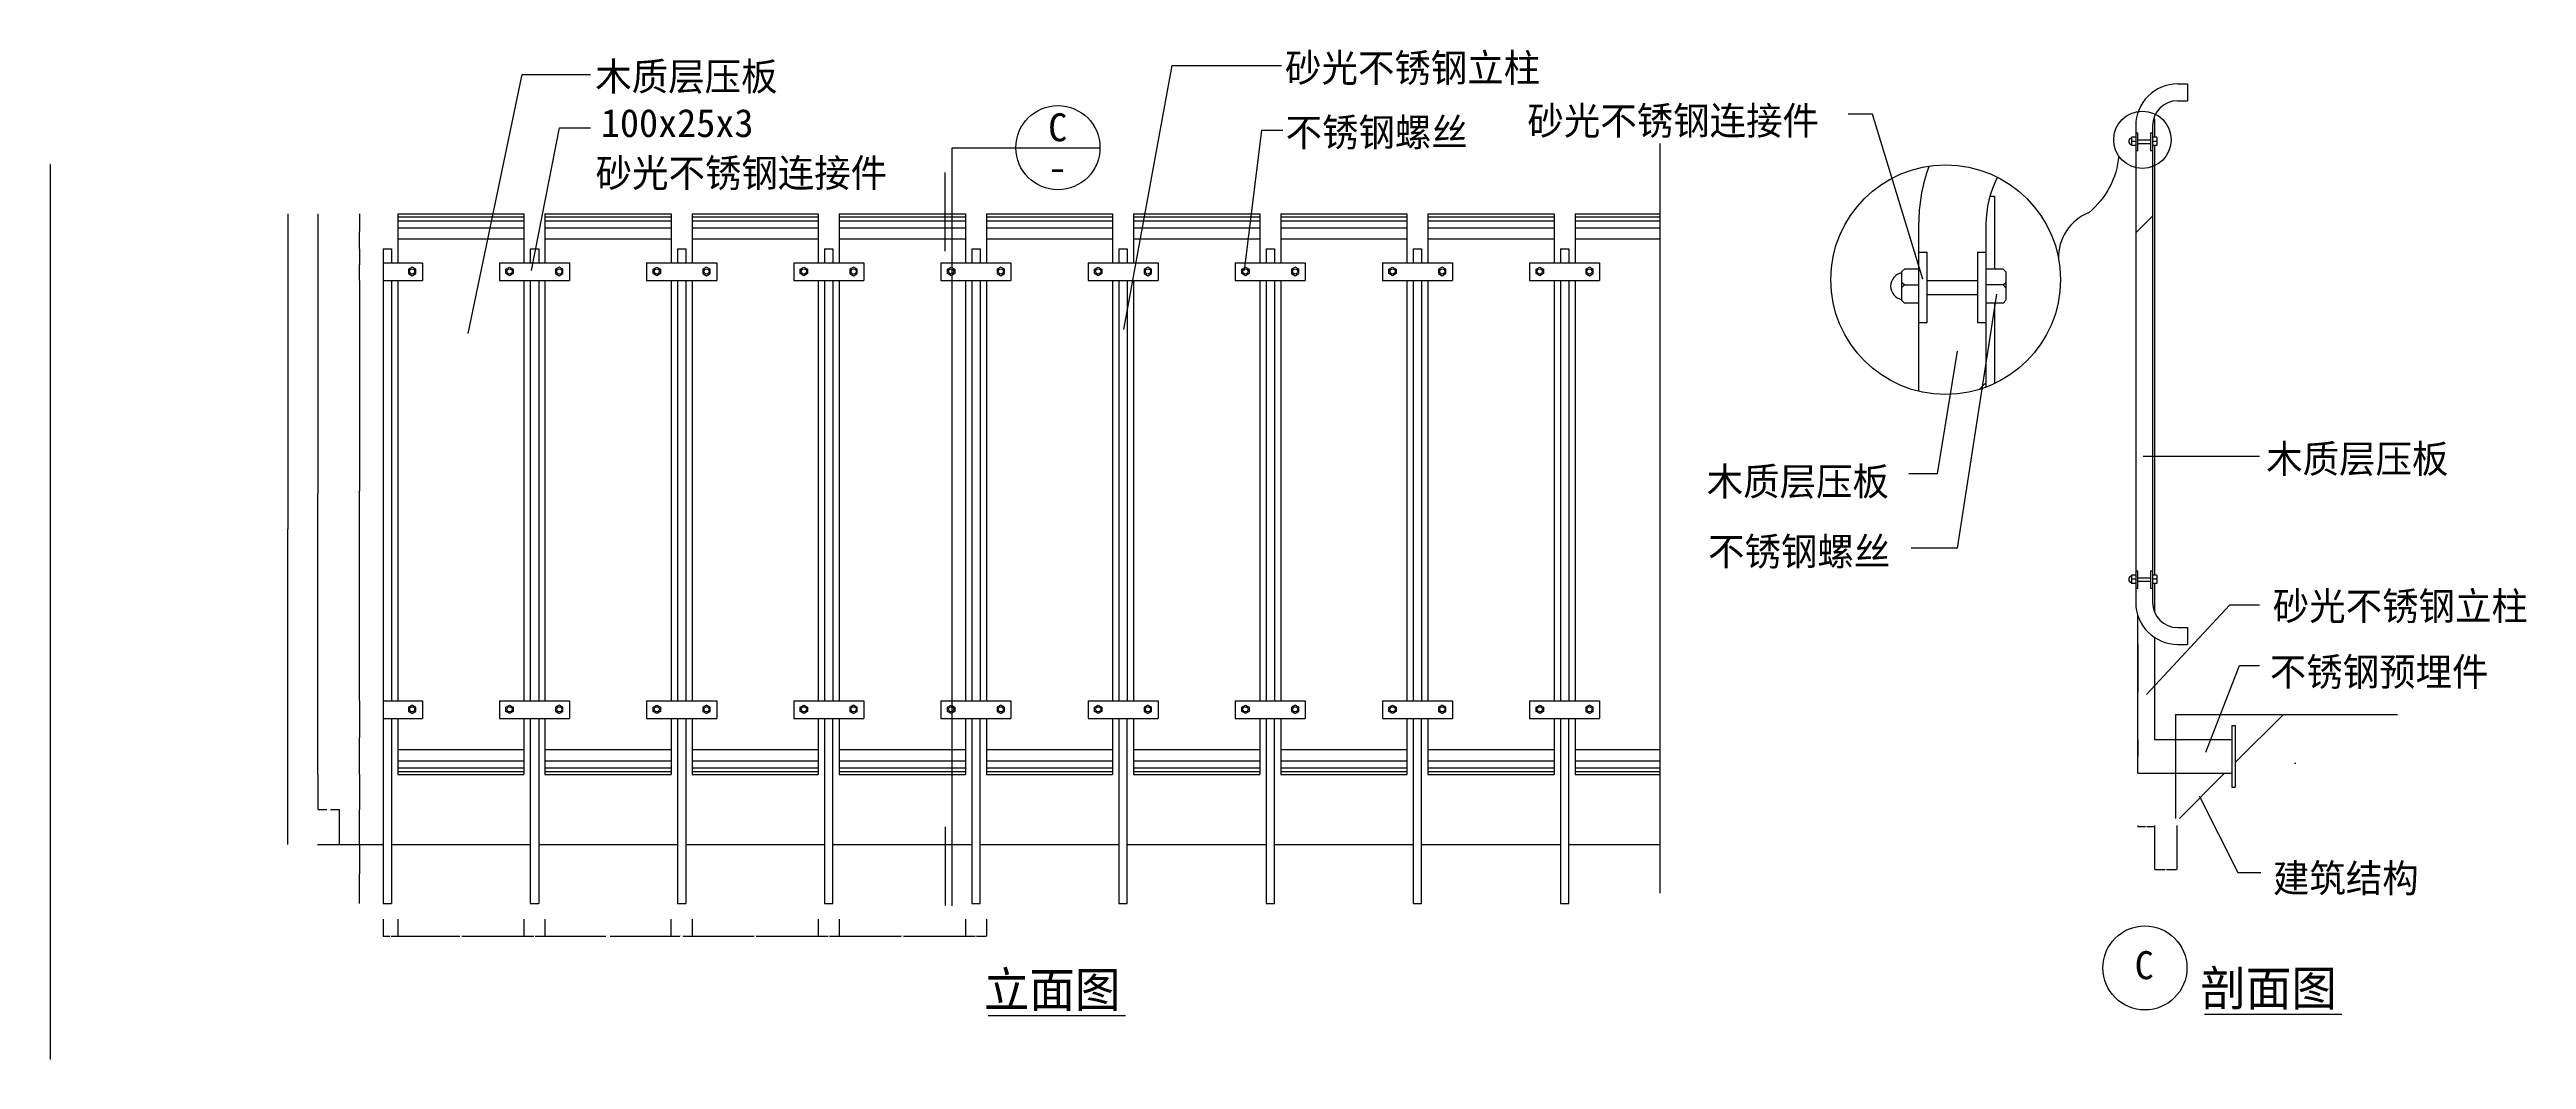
# Model space of a CAD drawing. Header units: metres. Extents: x -1 to 3533, y 0 to 1442.
import ezdxf

# ---------------------------------------------------------------- set-up
doc = ezdxf.new("R2010")
doc.units = ezdxf.units.M
for name, color, linetype in [('2', 2, 'Continuous'), ('3', 3, 'Continuous'), ('4', 4, 'Continuous'), ('7', 7, 'Continuous'), ('BH', 3, 'Continuous'), ('DIM', 3, 'Continuous'), ('TEXT', 3, 'Continuous')]:
    doc.layers.add(name, color=color, linetype=linetype)
doc.dimstyles.get("Standard").update_dxf_attribs({"dimtxt": 2.5, "dimasz": 2.5, "dimexe": 1.25, "dimexo": 0.625, "dimtad": 1, "dimcen": 2.5, "dimazin": 3, "dimtfac": 1, "dimtmove": 0, "dimatfit": 3})

# ---------------------------------------------------------------- blocks, each defined once
blk = doc.blocks.new('*D1')
for p, q in [((440.94, 1111.87), (440.94, 811.87)), ((440.69, 811.87), (440.44, 811.87)), ((440.94, 511.87), (440.94, 811.87)), ((440.94, 811.87), (440.94, 811.87)), ((441.19, 811.87), (441.44, 811.87))]:
    blk.add_line(p, q)
at = {"layer": 'Defpoints'}
for p in [(440.94, 1111.87), (440.94, 811.87), (440.94, 511.87)]:
    blk.add_point(p, dxfattribs=at)
at = {"layer": 'DIM', "insert": (440.94, 812.995), "char_height": 1, "attachment_point": 5}
blk.add_mtext('0', dxfattribs=at)
blk = doc.blocks.new('*D2')
for p, q in [((474.8, 200.2), (474.8, 176.12)), ((495.8, 200.2), (495.8, 176.12)), ((475.05, 176.12), (484.3, 176.12)), ((486.3, 176.12), (495.55, 176.12))]:
    blk.add_line(p, q)
at = {"layer": 'Defpoints'}
for p in [(474.8, 200.2), (495.8, 200.2), (474.8, 176.12)]:
    blk.add_point(p, dxfattribs=at)
at = {"layer": 'DIM', "insert": (485.3, 176.12), "char_height": 1, "attachment_point": 5}
blk.add_mtext('21', dxfattribs=at)
blk = doc.blocks.new('*D3')
for p, q in [((495.8, 200.2), (495.8, 176.12)), ((675.8, 200.2), (675.8, 176.12)), ((496.05, 176.12), (584.3, 176.12)), ((587.3, 176.12), (675.55, 176.12))]:
    blk.add_line(p, q)
at = {"layer": 'Defpoints'}
for p in [(495.8, 200.2), (675.8, 200.2), (495.8, 176.12)]:
    blk.add_point(p, dxfattribs=at)
at = {"layer": 'DIM', "insert": (585.8, 176.12), "char_height": 1, "attachment_point": 5}
blk.add_mtext('180', dxfattribs=at)
blk = doc.blocks.new('*D4')
for p, q in [((440.94, 511.87), (440.94, 459.37)), ((440.69, 459.37), (440.44, 459.37)), ((440.94, 406.87), (440.94, 459.37)), ((440.94, 459.37), (440.94, 459.37)), ((441.19, 459.37), (441.44, 459.37))]:
    blk.add_line(p, q)
at = {"layer": 'Defpoints'}
for p in [(440.94, 511.87), (440.94, 459.37), (440.94, 406.87)]:
    blk.add_point(p, dxfattribs=at)
at = {"layer": 'DIM', "insert": (440.94, 460.495), "char_height": 1, "attachment_point": 5}
blk.add_mtext('0', dxfattribs=at)
blk = doc.blocks.new('*D5')
for p, q in [((440.94, 406.87), (440.94, 356.87)), ((440.69, 356.87), (440.44, 356.87)), ((440.94, 306.87), (440.94, 356.87)), ((440.94, 356.87), (440.94, 356.87)), ((441.19, 356.87), (441.44, 356.87))]:
    blk.add_line(p, q)
at = {"layer": 'Defpoints'}
for p in [(440.94, 406.87), (440.94, 356.87), (440.94, 306.87)]:
    blk.add_point(p, dxfattribs=at)
at = {"layer": 'DIM', "insert": (440.94, 357.995), "char_height": 1, "attachment_point": 5}
blk.add_mtext('0', dxfattribs=at)
blk = doc.blocks.new('*D6')
for p, q in [((440.94, 306.87), (440.94, 264.87)), ((440.69, 264.87), (440.44, 264.87)), ((440.94, 222.87), (440.94, 264.87)), ((440.94, 264.87), (440.94, 264.87)), ((441.19, 264.87), (441.44, 264.87))]:
    blk.add_line(p, q)
at = {"layer": 'Defpoints'}
for p in [(440.94, 306.87), (440.94, 264.87), (440.94, 222.87)]:
    blk.add_point(p, dxfattribs=at)
at = {"layer": 'DIM', "insert": (440.94, 265.995), "char_height": 1, "attachment_point": 5}
blk.add_mtext('0', dxfattribs=at)
blk = doc.blocks.new('*D7')
for p, q in [((1125.8, 200.2), (1125.8, 176.12)), ((1305.8, 200.2), (1305.8, 176.12)), ((1126.05, 176.12), (1214.3, 176.12)), ((1217.3, 176.12), (1305.55, 176.12))]:
    blk.add_line(p, q)
at = {"layer": 'Defpoints'}
for p in [(1125.8, 200.2), (1305.8, 200.2), (1125.8, 176.12)]:
    blk.add_point(p, dxfattribs=at)
at = {"layer": 'DIM', "insert": (1215.8, 176.12), "char_height": 1, "attachment_point": 5}
blk.add_mtext('180', dxfattribs=at)
blk = doc.blocks.new('*D8')
for p, q in [((705.8, 200.2), (705.8, 176.12)), ((885.43, 200.2), (885.43, 176.12)), ((706.05, 176.12), (792.615, 176.12)), ((798.615, 176.12), (885.18, 176.12))]:
    blk.add_line(p, q)
at = {"layer": 'Defpoints'}
for p in [(705.8, 200.2), (885.43, 200.2), (705.8, 176.12)]:
    blk.add_point(p, dxfattribs=at)
at = {"layer": 'DIM', "insert": (795.615, 176.12), "char_height": 1, "attachment_point": 5}
blk.add_mtext('179,63', dxfattribs=at)
blk = doc.blocks.new('*D9')
for p, q in [((675.8, 200.2), (675.8, 176.12)), ((705.8, 200.2), (705.8, 176.12)), ((676.05, 176.12), (689.8, 176.12)), ((691.8, 176.12), (705.55, 176.12))]:
    blk.add_line(p, q)
at = {"layer": 'Defpoints'}
for p in [(675.8, 200.2), (705.8, 200.2), (675.8, 176.12)]:
    blk.add_point(p, dxfattribs=at)
at = {"layer": 'DIM', "insert": (690.8, 176.12), "char_height": 1, "attachment_point": 5}
blk.add_mtext('30', dxfattribs=at)
blk = doc.blocks.new('*D10')
for p, q in [((915.8, 200.2), (915.8, 176.12)), ((1095.8, 200.2), (1095.8, 176.12)), ((916.05, 176.12), (1004.3, 176.12)), ((1007.3, 176.12), (1095.55, 176.12))]:
    blk.add_line(p, q)
at = {"layer": 'Defpoints'}
for p in [(915.8, 200.2), (1095.8, 200.2), (915.8, 176.12)]:
    blk.add_point(p, dxfattribs=at)
at = {"layer": 'DIM', "insert": (1005.8, 176.12), "char_height": 1, "attachment_point": 5}
blk.add_mtext('180', dxfattribs=at)
blk = doc.blocks.new('*D11')
for p, q in [((885.43, 200.2), (885.43, 176.12)), ((915.8, 200.2), (915.8, 176.12)), ((885.68, 176.12), (898.115, 176.12)), ((903.115, 176.12), (915.55, 176.12))]:
    blk.add_line(p, q)
at = {"layer": 'Defpoints'}
for p in [(885.43, 200.2), (915.8, 200.2), (885.43, 176.12)]:
    blk.add_point(p, dxfattribs=at)
at = {"layer": 'DIM', "insert": (900.615, 176.12), "char_height": 1, "attachment_point": 5}
blk.add_mtext('30,37', dxfattribs=at)
blk = doc.blocks.new('*D12')
for p, q in [((1095.8, 200.2), (1095.8, 176.12)), ((1125.8, 200.2), (1125.8, 176.12)), ((1096.05, 176.12), (1109.8, 176.12)), ((1111.8, 176.12), (1125.55, 176.12))]:
    blk.add_line(p, q)
at = {"layer": 'Defpoints'}
for p in [(1095.8, 200.2), (1125.8, 200.2), (1095.8, 176.12)]:
    blk.add_point(p, dxfattribs=at)
at = {"layer": 'DIM', "insert": (1110.8, 176.12), "char_height": 1, "attachment_point": 5}
blk.add_mtext('30', dxfattribs=at)
blk = doc.blocks.new('*D13')
for p, q in [((1305.8, 200.2), (1305.8, 176.12)), ((1335.8, 200.2), (1335.8, 176.12)), ((1306.05, 176.12), (1319.8, 176.12)), ((1321.8, 176.12), (1335.55, 176.12))]:
    blk.add_line(p, q)
at = {"layer": 'Defpoints'}
for p in [(1305.8, 200.2), (1335.8, 200.2), (1305.8, 176.12)]:
    blk.add_point(p, dxfattribs=at)
at = {"layer": 'DIM', "insert": (1320.8, 176.12), "char_height": 1, "attachment_point": 5}
blk.add_mtext('30', dxfattribs=at)
blk = doc.blocks.new('*D14')
for p, q in [((338.85, 1206.87), (338.85, 756.87)), ((338.6, 756.87), (338.35, 756.87)), ((338.85, 306.87), (338.85, 756.87)), ((338.85, 756.87), (338.85, 756.87)), ((339.1, 756.87), (339.35, 756.87))]:
    blk.add_line(p, q)
at = {"layer": 'Defpoints'}
for p in [(338.85, 1206.87), (338.85, 756.87), (338.85, 306.87)]:
    blk.add_point(p, dxfattribs=at)
at = {"layer": 'DIM', "insert": (338.85, 757.995), "char_height": 1, "attachment_point": 5}
blk.add_mtext('0', dxfattribs=at)
blk = doc.blocks.new('*D15')
for p, q in [((381.81, 1206.87), (381.81, 806.87)), ((381.56, 806.87), (381.31, 806.87)), ((381.81, 406.87), (381.81, 806.87)), ((381.81, 806.87), (381.81, 806.87)), ((382.06, 806.87), (382.31, 806.87))]:
    blk.add_line(p, q)
at = {"layer": 'Defpoints'}
for p in [(381.81, 1206.87), (381.81, 806.87), (381.81, 406.87)]:
    blk.add_point(p, dxfattribs=at)
at = {"layer": 'DIM', "insert": (381.81, 807.995), "char_height": 1, "attachment_point": 5}
blk.add_mtext('0', dxfattribs=at)
blk = doc.blocks.new('*D16')
for p, q in [((381.81, 406.87), (381.81, 356.87)), ((382.06, 356.87), (394.59, 356.87)), ((399.59, 356.87), (412.12, 356.87)), ((412.37, 306.87), (412.37, 356.87))]:
    blk.add_line(p, q)
at = {"layer": 'Defpoints'}
for p in [(381.81, 406.87), (381.81, 356.87), (412.37, 306.87)]:
    blk.add_point(p, dxfattribs=at)
at = {"layer": 'DIM', "insert": (397.09, 356.87), "char_height": 1, "attachment_point": 5}
blk.add_mtext('30,56', dxfattribs=at)
blk = doc.blocks.new('*D17')
for p, q in [((440.94, 1206.87), (440.94, 1181.87)), ((440.69, 1181.87), (440.44, 1181.87)), ((440.94, 1156.87), (440.94, 1181.87)), ((440.94, 1181.87), (440.94, 1181.87)), ((441.19, 1181.87), (441.44, 1181.87))]:
    blk.add_line(p, q)
at = {"layer": 'Defpoints'}
for p in [(440.94, 1206.87), (440.94, 1181.87), (440.94, 1156.87)]:
    blk.add_point(p, dxfattribs=at)
at = {"layer": 'DIM', "insert": (440.94, 1182.995), "char_height": 1, "attachment_point": 5}
blk.add_mtext('0', dxfattribs=at)
blk = doc.blocks.new('*D18')
for p, q in [((440.69, 1134.37), (440.44, 1134.37)), ((440.94, 1156.87), (440.94, 1134.37)), ((440.94, 1111.87), (440.94, 1134.37)), ((440.94, 1134.37), (440.94, 1134.37)), ((441.19, 1134.37), (441.44, 1134.37))]:
    blk.add_line(p, q)
at = {"layer": 'Defpoints'}
for p in [(440.94, 1156.87), (440.94, 1134.37), (440.94, 1111.87)]:
    blk.add_point(p, dxfattribs=at)
at = {"layer": 'DIM', "insert": (440.94, 1135.495), "char_height": 1, "attachment_point": 5}
blk.add_mtext('0', dxfattribs=at)
blk = doc.blocks.new('*D19')
for p, q in [((2978.76, 334.14), (2978.76, 332.62)), ((2979.01, 332.62), (2989.76, 332.62)), ((2991.76, 332.62), (3002.51, 332.62)), ((3002.76, 334.14), (3002.76, 332.62))]:
    blk.add_line(p, q)
at = {"layer": 'Defpoints'}
for p in [(2978.76, 334.14), (2978.76, 332.62), (3002.76, 334.14)]:
    blk.add_point(p, dxfattribs=at)
at = {"layer": 'DIM', "insert": (2990.76, 332.62), "char_height": 1, "attachment_point": 5}
blk.add_mtext('24', dxfattribs=at)
blk = doc.blocks.new('*D20')
for p, q in [((3002.76, 334.14), (3002.76, 271.06)), ((3034.22, 334.14), (3034.22, 271.06)), ((3003.01, 271.06), (3017.49, 271.06)), ((3019.49, 271.06), (3033.97, 271.06))]:
    blk.add_line(p, q)
at = {"layer": 'Defpoints'}
for p in [(3002.76, 334.14), (3034.22, 334.14), (3002.76, 271.06)]:
    blk.add_point(p, dxfattribs=at)
at = {"layer": 'DIM', "insert": (3018.49, 271.06), "char_height": 1, "attachment_point": 5}
blk.add_mtext('30', dxfattribs=at)
blk = doc.blocks.new('*D21')
for p, q in [((-0.25, 690.21), (-0.5, 690.21)), ((0, 0), (0, 690.21)), ((0, 0), (0, 690.21)), ((0, 690.21), (0, 690.21)), ((0.25, 690.21), (0.5, 690.21))]:
    blk.add_line(p, q)
at = {"layer": 'Defpoints'}
for p in [(0, 690.21), (0, 0), (0, 0)]:
    blk.add_point(p, dxfattribs=at)
at = {"layer": 'DIM', "insert": (0, 691.335), "char_height": 1, "attachment_point": 5}
blk.add_mtext('R60', dxfattribs=at)
blk = doc.blocks.new('*D22')
for p, q in [((2978.76, 592.5), (2978.76, 524.5)), ((2978.51, 524.5), (2978.26, 524.5)), ((2978.76, 456.5), (2978.76, 524.5)), ((2978.76, 524.5), (2978.76, 524.5)), ((2979.01, 524.5), (2979.26, 524.5))]:
    blk.add_line(p, q)
at = {"layer": 'Defpoints'}
for p in [(2978.76, 592.5), (2978.76, 524.5), (2978.76, 456.5)]:
    blk.add_point(p, dxfattribs=at)
at = {"layer": 'DIM', "insert": (2978.76, 525.625), "char_height": 1, "attachment_point": 5}
blk.add_mtext('136', dxfattribs=at)
blk = doc.blocks.new('*D23')
for p, q in [((2978.51, 432.5), (2978.26, 432.5)), ((2978.76, 456.5), (2978.76, 432.5)), ((2978.76, 408.5), (2978.76, 432.5)), ((2978.76, 432.5), (2978.76, 432.5)), ((2979.01, 432.5), (2979.26, 432.5))]:
    blk.add_line(p, q)
at = {"layer": 'Defpoints'}
for p in [(2978.76, 456.5), (2978.76, 432.5), (2978.76, 408.5)]:
    blk.add_point(p, dxfattribs=at)
at = {"layer": 'DIM', "insert": (2978.76, 433.625), "char_height": 1, "attachment_point": 5}
blk.add_mtext('48', dxfattribs=at)
blk = doc.blocks.new('*D24')
for p, q in [((-0.25, 1276.89), (-0.5, 1276.89)), ((0, 0), (0, 1276.89)), ((0, 0), (0, 1276.89)), ((0, 1276.89), (0, 1276.89)), ((0.25, 1276.89), (0.5, 1276.89))]:
    blk.add_line(p, q)
at = {"layer": 'Defpoints'}
for p in [(0, 1276.89), (0, 0), (0, 0)]:
    blk.add_point(p, dxfattribs=at)
at = {"layer": 'DIM', "insert": (0, 1278.015), "char_height": 1, "attachment_point": 5}
blk.add_mtext('R60', dxfattribs=at)

msp = doc.modelspace()

# ---------------------------------------------------------------- hatches: boundary and pattern name
at = {"layer": 'BH'}
h = msp.add_hatch(dxfattribs=at)
h.set_pattern_fill('ANSI36', scale=100)
h.paths.add_polyline_path([(3035.76, 1368.5), (3049.76, 1368.5), (3049.76, 1392.5), (3035.76, 1392.5, 0.41), (2975.76, 1332.5), (2975.76, 1322.5), (2978.76, 1322.5), (2978.76, 1312.5), (2996.76, 1312.5), (2996.76, 1322.5), (2999.76, 1322.5), (2999.76, 1332.5, -0.41)])
h = msp.add_hatch(dxfattribs=at)
h.set_pattern_fill('ANSI36', scale=100)
h.paths.add_polyline_path([(2666.05, 1192.11), (2666.05, 1152.11), (2678.05, 1152.11), (2678.05, 1112.11), (2750.05, 1112.11), (2750.05, 1152.11), (2762.05, 1152.11), (2762.05, 1192.11, -0.12), (2778.63, 1259.21, 0.15), (2680.88, 1275.17, 0.09)])
h.paths.add_polyline_path([(2666.05, 953.73, 0.15), (2762.05, 959.54), (2762.05, 1052.11), (2750.05, 1052.11), (2750.05, 1092.11), (2678.05, 1092.11), (2678.05, 1052.11), (2666.05, 1052.11)])
h = msp.add_hatch(dxfattribs=at)
h.set_pattern_fill('ANSI36', scale=100)
h.paths.add_polyline_path([(2975.76, 697.5), (2978.76, 697.5), (2978.76, 687.5), (2996.76, 687.5), (2996.76, 697.5), (2999.76, 697.5), (2999.76, 1297.5), (2996.76, 1297.5), (2996.76, 1307.5), (2978.76, 1307.5), (2978.76, 1297.5), (2975.76, 1297.5)])
h = msp.add_hatch(dxfattribs=at)
h.set_pattern_fill('ANSI36', scale=100)
h.paths.add_polyline_path([(2999.76, 652.5), (2999.76, 672.5), (2996.76, 672.5), (2996.76, 682.5), (2978.76, 682.5), (2978.76, 672.5), (2975.76, 672.5), (2975.76, 652.5, 0.41), (3035.76, 592.5), (3049.76, 592.5), (3049.76, 616.5), (3035.76, 616.5, -0.41)])
h = msp.add_hatch(dxfattribs=at)
h.set_pattern_fill('ANSI31', scale=200)
h.paths.add_polyline_path([(3349.54, 492.5), (3032.76, 492.5), (3032.76, 456.5), (3112.76, 456.5), (3112.76, 476.5), (3117.76, 476.5), (3117.76, 388.5), (3112.76, 388.5), (3112.76, 408.5), (3032.76, 408.5), (3032.76, 344.1), (3349.54, 344.1)])
h = msp.add_hatch(dxfattribs=at)
h.set_pattern_fill('AR-CONC', scale=10)
h.paths.add_polyline_path([(3349.54, 492.5), (3032.76, 492.5), (3032.76, 456.5), (3112.76, 456.5), (3112.76, 476.5), (3117.76, 476.5), (3117.76, 388.5), (3112.76, 388.5), (3112.76, 408.5), (3032.76, 408.5), (3032.76, 344.1), (3349.54, 344.1)])

# ---------------------------------------------------------------- linework, layer by layer
at = {"layer": '2'}
for p, q in [((3032.76, 492.5), (3349.54, 492.5)), ((3032.76, 492.5), (3032.76, 344.1)), ((381.03, 306.87), (474.8, 306.87)), ((486.8, 306.87), (684.8, 306.87)), ((696.8, 306.87), (894.8, 306.87)), ((906.8, 306.87), (1104.8, 306.87)), ((1116.8, 306.87), (1314.8, 306.87)), ((1326.8, 306.87), (1524.8, 306.87)), ((1536.8, 306.87), (1734.8, 306.87)), ((1746.8, 306.87), (1944.8, 306.87)), ((1956.8, 306.87), (2154.8, 306.87)), ((2166.8, 306.87), (2297.01, 306.87))]:
    msp.add_line(p, q, dxfattribs=at)
at = {"layer": '3'}
for p, q in [((2969.69, 1316.5), (2969.69, 1304.4)), ((2975.76, 1316.5), (2969.69, 1316.5)), ((2975.76, 1310.35), (2969.69, 1310.35)), ((2978.76, 1312.5), (2996.76, 1312.5)), ((3005.86, 1316.5), (2999.79, 1316.5)), ((3005.86, 1310.35), (2999.79, 1310.35)), ((3005.86, 1316.5), (3005.86, 1304.4)), ((2975.76, 1304.4), (2969.69, 1304.4)), ((2978.76, 1307.5), (2996.76, 1307.5)), ((3005.86, 1304.4), (2999.79, 1304.4)), ((495.8, 1202.64), (675.8, 1202.64)), ((705.8, 1202.64), (885.8, 1202.64)), ((915.8, 1202.64), (1095.8, 1202.64)), ((1125.8, 1202.64), (1305.8, 1202.64)), ((1335.8, 1202.64), (1515.8, 1202.64)), ((1545.8, 1202.64), (1725.8, 1202.64)), ((1755.8, 1202.64), (1935.8, 1202.64)), ((1965.8, 1202.64), (2145.8, 1202.64)), ((2175.8, 1202.64), (2297.01, 1202.64)), ((495.8, 1196.99), (675.8, 1196.99)), ((495.8, 1187.1), (675.8, 1187.1)), ((495.8, 1171.14), (675.8, 1171.14)), ((705.8, 1196.99), (885.8, 1196.99)), ((705.8, 1187.1), (885.8, 1187.1)), ((705.8, 1171.14), (885.8, 1171.14)), ((915.8, 1196.99), (1095.8, 1196.99)), ((915.8, 1187.1), (1095.8, 1187.1)), ((915.8, 1171.14), (1095.8, 1171.14)), ((1125.8, 1196.99), (1305.8, 1196.99)), ((1125.8, 1187.1), (1305.8, 1187.1)), ((1125.8, 1171.14), (1305.8, 1171.14)), ((1335.8, 1196.99), (1515.8, 1196.99)), ((1335.8, 1187.1), (1515.8, 1187.1)), ((1335.8, 1171.14), (1515.8, 1171.14)), ((1545.8, 1196.99), (1725.8, 1196.99)), ((1545.8, 1187.1), (1725.8, 1187.1)), ((1545.8, 1171.14), (1725.8, 1171.14)), ((1755.8, 1196.99), (1935.8, 1196.99)), ((1755.8, 1187.1), (1935.8, 1187.1)), ((1755.8, 1171.14), (1935.8, 1171.14)), ((1965.8, 1196.99), (2145.8, 1196.99)), ((1965.8, 1187.1), (2145.8, 1187.1)), ((1965.8, 1171.14), (2145.8, 1171.14)), ((2175.8, 1196.99), (2297.01, 1196.99)), ((2175.8, 1187.1), (2297.01, 1187.1)), ((2175.8, 1171.14), (2297.01, 1171.14)), ((2641.78, 1124.12), (2641.78, 1083.72)), ((2666.05, 1128.12), (2645.78, 1128.12)), ((2678.05, 1112.11), (2750.05, 1112.11)), ((2786.46, 1128.12), (2762.19, 1128.12)), ((2786.46, 1105.52), (2762.19, 1105.52)), ((2790.46, 1124.12), (2790.46, 1083.72)), ((2666.05, 1079.72), (2645.78, 1079.72)), ((2678.05, 1092.11), (2750.05, 1092.11)), ((2786.46, 1079.72), (2762.19, 1079.72)), ((2969.69, 691.5), (2969.69, 679.4)), ((2975.76, 691.5), (2969.69, 691.5)), ((2975.76, 685.35), (2969.69, 685.35)), ((2975.76, 679.4), (2969.69, 679.4)), ((3005.86, 691.5), (2999.79, 691.5)), ((3005.86, 685.35), (2999.79, 685.35)), ((3005.86, 679.4), (2999.79, 679.4)), ((3005.86, 691.5), (3005.86, 679.4)), ((3112.76, 476.5), (3112.76, 388.5)), ((3112.76, 476.5), (3117.76, 476.5)), ((3117.76, 476.5), (3117.76, 388.5)), ((495.8, 442.35), (675.8, 442.35)), ((495.8, 426.38), (675.8, 426.38)), ((705.8, 442.35), (885.8, 442.35)), ((705.8, 426.38), (885.8, 426.38)), ((915.8, 442.35), (1095.8, 442.35)), ((915.8, 426.38), (1095.8, 426.38)), ((1125.8, 442.35), (1305.8, 442.35)), ((1125.8, 426.38), (1305.8, 426.38)), ((1335.8, 442.35), (1515.8, 442.35)), ((1335.8, 426.38), (1515.8, 426.38)), ((1545.8, 442.35), (1725.8, 442.35)), ((1545.8, 426.38), (1725.8, 426.38)), ((1755.8, 442.35), (1935.8, 442.35)), ((1755.8, 426.38), (1935.8, 426.38)), ((1965.8, 442.35), (2145.8, 442.35)), ((1965.8, 426.38), (2145.8, 426.38)), ((2175.8, 442.35), (2297.01, 442.35)), ((2175.8, 426.38), (2297.01, 426.38)), ((3032.76, 456.5), (3112.76, 456.5)), ((495.8, 416.5), (675.8, 416.5)), ((495.8, 410.85), (675.8, 410.85)), ((705.8, 416.5), (885.8, 416.5)), ((705.8, 410.85), (885.8, 410.85)), ((915.8, 416.5), (1095.8, 416.5)), ((915.8, 410.85), (1095.8, 410.85)), ((1125.8, 416.5), (1305.8, 416.5)), ((1125.8, 410.85), (1305.8, 410.85)), ((1335.8, 416.5), (1515.8, 416.5)), ((1335.8, 410.85), (1515.8, 410.85)), ((1545.8, 416.5), (1725.8, 416.5)), ((1545.8, 410.85), (1725.8, 410.85)), ((1755.8, 416.5), (1935.8, 416.5)), ((1755.8, 410.85), (1935.8, 410.85)), ((1965.8, 416.5), (2145.8, 416.5)), ((1965.8, 410.85), (2145.8, 410.85)), ((2175.8, 416.5), (2297.01, 416.5)), ((2175.8, 410.85), (2297.01, 410.85)), ((3032.76, 408.5), (3112.76, 408.5)), ((3112.76, 388.5), (3117.76, 388.5))]:
    msp.add_line(p, q, dxfattribs=at)
for centre, radius in [((2985.39, 1312.73), 40.97), ((2704.57, 1113.01), 163.88), ((516.27, 1124.83), 3.75), ((655.33, 1124.83), 3.75), ((726.27, 1124.83), 3.75), ((865.33, 1124.83), 3.75), ((936.27, 1124.83), 3.75), ((1075.33, 1124.83), 3.75), ((1146.27, 1124.83), 3.75), ((1285.33, 1124.83), 3.75), ((1356.27, 1124.83), 3.75), ((1495.33, 1124.83), 3.75), ((1566.27, 1124.83), 3.75), ((1705.33, 1124.83), 3.75), ((1776.27, 1124.83), 3.75), ((1915.33, 1124.83), 3.75), ((1986.27, 1124.83), 3.75), ((2125.33, 1124.83), 3.75), ((2196.27, 1124.83), 3.75), ((516.27, 499.83), 3.75), ((655.33, 499.83), 3.75), ((726.27, 499.83), 3.75), ((865.33, 499.83), 3.75), ((936.27, 499.83), 3.75), ((1075.33, 499.83), 3.75), ((1146.27, 499.83), 3.75), ((1285.33, 499.83), 3.75), ((1356.27, 499.83), 3.75), ((1495.33, 499.83), 3.75), ((1566.27, 499.83), 3.75), ((1705.33, 499.83), 3.75), ((1776.27, 499.83), 3.75), ((1915.33, 499.83), 3.75), ((1986.27, 499.83), 3.75), ((2125.33, 499.83), 3.75), ((2196.27, 499.83), 3.75)]:
    msp.add_circle(centre, radius, dxfattribs=at)
for centre, radius in [((2970.61, 1310.43), 4.85), ((2645.46, 1103.82), 19.39), ((2970.61, 685.43), 4.85)]:
    msp.add_arc(centre, radius, 100.96, 259.04, dxfattribs=at)
at = {"layer": '4'}
for p, q in [((3035.76, 1392.5), (3049.76, 1392.5)), ((3049.76, 1392.5), (3049.76, 1368.5)), ((3035.76, 1368.5), (3049.76, 1368.5)), ((2975.76, 1332.5), (2975.76, 652.5)), ((2975.76, 1322.5), (2978.76, 1322.5)), ((2978.76, 1297.5), (2978.76, 1322.5)), ((2996.76, 1322.5), (2996.76, 1297.5)), ((2996.76, 1322.5), (2999.76, 1322.5)), ((2999.76, 1332.5), (2999.76, 652.5)), ((2975.76, 1297.5), (2978.76, 1297.5)), ((2996.76, 1297.5), (2999.76, 1297.5)), ((2666.05, 1192.11), (2666.05, 953.73)), ((2762.05, 1192.11), (2762.05, 959.54)), ((2666.05, 1152.11), (2678.05, 1152.11)), ((2678.05, 1052.11), (2678.05, 1152.11)), ((2750.05, 1152.11), (2750.05, 1052.11)), ((2750.05, 1152.11), (2762.05, 1152.11)), ((2666.05, 1052.11), (2678.05, 1052.11)), ((2750.05, 1052.11), (2762.05, 1052.11)), ((2975.76, 697.5), (2978.76, 697.5)), ((2975.76, 672.5), (2978.76, 672.5)), ((2978.76, 672.5), (2978.76, 697.5)), ((2978.76, 687.5), (2996.76, 687.5)), ((2978.76, 682.5), (2996.76, 682.5)), ((2996.76, 697.5), (2996.76, 672.5)), ((2996.76, 697.5), (2999.76, 697.5)), ((2996.76, 672.5), (2999.76, 672.5)), ((3035.76, 616.5), (3049.76, 616.5)), ((3049.76, 616.5), (3049.76, 592.5)), ((3035.76, 592.5), (3049.76, 592.5))]:
    msp.add_line(p, q, dxfattribs=at)
for centre, radius, start, end in [((3035.76, 1332.5), 60, 90, 180), ((3035.76, 1332.5), 36, 90, 180), ((2906.05, 1192.11), 240, 159.75, 180), ((2906.05, 1192.11), 144, 152.23, 180), ((3035.76, 652.5), 60, 180, 270), ((3035.76, 652.5), 36, 180, 270)]:
    msp.add_arc(centre, radius, start, end, dxfattribs=at)
at = {"layer": '7'}
for p, q in [((3001.18, 1342.5), (3002.76, 1342.5)), ((3002.76, 1342.5), (3002.76, 1316.5)), ((3002.76, 1304.4), (3002.76, 691.5)), ((495.8, 1206.87), (675.8, 1206.87)), ((495.8, 1206.87), (495.8, 1136.87)), ((675.8, 1206.87), (675.8, 1136.87)), ((705.8, 1206.87), (885.8, 1206.87)), ((705.8, 1206.87), (705.8, 1136.87)), ((885.8, 1206.87), (885.8, 1136.87)), ((915.8, 1206.87), (915.8, 1136.87)), ((915.8, 1206.87), (1095.8, 1206.87)), ((1095.8, 1206.87), (1095.8, 1136.87)), ((1125.8, 1206.87), (1305.8, 1206.87)), ((1125.8, 1206.87), (1125.8, 1136.87)), ((1305.8, 1206.87), (1305.8, 1136.87)), ((1335.8, 1206.87), (1515.8, 1206.87)), ((1335.8, 1206.87), (1335.8, 1136.87)), ((1515.8, 1206.87), (1515.8, 1136.87)), ((1545.8, 1206.87), (1725.8, 1206.87)), ((1545.8, 1206.87), (1545.8, 1136.87)), ((1725.8, 1206.87), (1725.8, 1136.87)), ((1755.8, 1206.87), (1935.8, 1206.87)), ((1755.8, 1206.87), (1755.8, 1136.87)), ((1935.8, 1206.87), (1935.8, 1136.87)), ((1965.8, 1206.87), (2145.8, 1206.87)), ((1965.8, 1206.87), (1965.8, 1136.87)), ((2145.8, 1206.87), (2145.8, 1136.87)), ((2175.8, 1206.87), (2297.01, 1206.87)), ((2175.8, 1206.87), (2175.8, 1136.87)), ((2767.71, 1232.11), (2774.05, 1232.11)), ((2774.05, 1232.11), (2774.05, 1128.12)), ((474.8, 1156.87), (474.8, 222.87)), ((474.8, 1156.87), (486.8, 1156.87)), ((474.8, 1136.87), (530.8, 1136.87)), ((486.8, 1156.87), (486.8, 1136.87)), ((530.8, 1136.87), (530.8, 1111.87)), ((640.8, 1136.87), (740.8, 1136.87)), ((640.8, 1136.87), (640.8, 1111.87)), ((684.8, 1156.87), (684.8, 1136.87)), ((684.8, 1156.87), (696.8, 1156.87)), ((696.8, 1156.87), (696.8, 1136.87)), ((740.8, 1136.87), (740.8, 1111.87)), ((850.8, 1136.87), (950.8, 1136.87)), ((850.8, 1136.87), (850.8, 1111.87)), ((894.8, 1156.87), (906.8, 1156.87)), ((894.8, 1156.87), (894.8, 1136.87)), ((906.8, 1156.87), (906.8, 1136.87)), ((950.8, 1136.87), (950.8, 1111.87)), ((1060.8, 1136.87), (1160.8, 1136.87)), ((1060.8, 1136.87), (1060.8, 1111.87)), ((1104.8, 1156.87), (1116.8, 1156.87)), ((1104.8, 1156.87), (1104.8, 1136.87)), ((1116.8, 1156.87), (1116.8, 1136.87)), ((1160.8, 1136.87), (1160.8, 1111.87)), ((1270.8, 1136.87), (1370.8, 1136.87)), ((1270.8, 1136.87), (1270.8, 1111.87)), ((1314.8, 1156.87), (1326.8, 1156.87)), ((1314.8, 1156.87), (1314.8, 1136.87)), ((1326.8, 1156.87), (1326.8, 1136.87)), ((1370.8, 1136.87), (1370.8, 1111.87)), ((1480.8, 1136.87), (1580.8, 1136.87)), ((1480.8, 1136.87), (1480.8, 1111.87)), ((1524.8, 1156.87), (1524.8, 1136.87)), ((1524.8, 1156.87), (1536.8, 1156.87)), ((1536.8, 1156.87), (1536.8, 1136.87)), ((1580.8, 1136.87), (1580.8, 1111.87)), ((1690.8, 1136.87), (1790.8, 1136.87)), ((1690.8, 1136.87), (1690.8, 1111.87)), ((1734.8, 1156.87), (1734.8, 1136.87)), ((1734.8, 1156.87), (1746.8, 1156.87)), ((1746.8, 1156.87), (1746.8, 1136.87)), ((1790.8, 1136.87), (1790.8, 1111.87)), ((1900.8, 1136.87), (2000.8, 1136.87)), ((1900.8, 1136.87), (1900.8, 1111.87)), ((1944.8, 1156.87), (1956.8, 1156.87)), ((1944.8, 1156.87), (1944.8, 1136.87)), ((1956.8, 1156.87), (1956.8, 1136.87)), ((2000.8, 1136.87), (2000.8, 1111.87)), ((2110.8, 1136.87), (2210.8, 1136.87)), ((2110.8, 1136.87), (2110.8, 1111.87)), ((2154.8, 1156.87), (2166.8, 1156.87)), ((2154.8, 1156.87), (2154.8, 1136.87)), ((2166.8, 1156.87), (2166.8, 1136.87)), ((2210.8, 1136.87), (2210.8, 1111.87)), ((474.8, 1111.87), (530.8, 1111.87)), ((486.8, 1111.87), (486.8, 511.87)), ((495.8, 1111.87), (495.8, 511.87)), ((512.52, 1124.83), (512.52, 1124.83)), ((640.8, 1111.87), (740.8, 1111.87)), ((659.08, 1124.83), (659.08, 1124.83)), ((675.8, 1111.87), (675.8, 511.87)), ((684.8, 1111.87), (684.8, 511.87)), ((696.8, 1111.87), (696.8, 511.87)), ((705.8, 1111.87), (705.8, 511.87)), ((722.52, 1124.83), (722.52, 1124.83)), ((850.8, 1111.87), (950.8, 1111.87)), ((869.08, 1124.83), (869.08, 1124.83)), ((885.8, 1111.87), (885.8, 511.87)), ((894.8, 1111.87), (894.8, 511.87)), ((906.8, 1111.87), (906.8, 511.87)), ((915.8, 1111.87), (915.8, 511.87)), ((932.52, 1124.83), (932.52, 1124.83)), ((1060.8, 1111.87), (1160.8, 1111.87)), ((1079.08, 1124.83), (1079.08, 1124.83)), ((1095.8, 1111.87), (1095.8, 511.87)), ((1104.8, 1111.87), (1104.8, 511.87)), ((1116.8, 1111.87), (1116.8, 511.87)), ((1125.8, 1111.87), (1125.8, 511.87)), ((1142.52, 1124.83), (1142.52, 1124.83)), ((1270.8, 1111.87), (1370.8, 1111.87)), ((1289.08, 1124.83), (1289.08, 1124.83)), ((1305.8, 1111.87), (1305.8, 511.87)), ((1314.8, 1111.87), (1314.8, 511.87)), ((1326.8, 1111.87), (1326.8, 511.87)), ((1335.8, 1111.87), (1335.8, 511.87)), ((1352.52, 1124.83), (1352.52, 1124.83)), ((1480.8, 1111.87), (1580.8, 1111.87)), ((1499.08, 1124.83), (1499.08, 1124.83)), ((1515.8, 1111.87), (1515.8, 511.87)), ((1524.8, 1111.87), (1524.8, 511.87)), ((1536.8, 1111.87), (1536.8, 511.87)), ((1545.8, 1111.87), (1545.8, 511.87)), ((1562.52, 1124.83), (1562.52, 1124.83)), ((1690.8, 1111.87), (1790.8, 1111.87)), ((1709.08, 1124.83), (1709.08, 1124.83)), ((1725.8, 1111.87), (1725.8, 511.87)), ((1734.8, 1111.87), (1734.8, 511.87)), ((1746.8, 1111.87), (1746.8, 511.87)), ((1755.8, 1111.87), (1755.8, 511.87)), ((1772.52, 1124.83), (1772.52, 1124.83)), ((1900.8, 1111.87), (2000.8, 1111.87)), ((1919.08, 1124.83), (1919.08, 1124.83)), ((1935.8, 1111.87), (1935.8, 511.87)), ((1944.8, 1111.87), (1944.8, 511.87)), ((1956.8, 1111.87), (1956.8, 511.87)), ((1965.8, 1111.87), (1965.8, 511.87)), ((1982.52, 1124.83), (1982.52, 1124.83)), ((2110.8, 1111.87), (2210.8, 1111.87)), ((2129.08, 1124.83), (2129.08, 1124.83)), ((2145.8, 1111.87), (2145.8, 511.87)), ((2154.8, 1111.87), (2154.8, 511.87)), ((2166.8, 1111.87), (2166.8, 511.87)), ((2175.8, 1111.87), (2175.8, 511.87)), ((2192.52, 1124.83), (2192.52, 1124.83)), ((2645.78, 1128.12), (2641.78, 1124.12)), ((2645.78, 1105.52), (2641.78, 1109.11)), ((2645.78, 1105.52), (2641.78, 1101.52)), ((2645.78, 1105.52), (2666.05, 1105.52)), ((2786.46, 1128.12), (2790.46, 1124.12)), ((2786.46, 1105.52), (2790.46, 1109.11)), ((2786.46, 1105.52), (2790.46, 1101.52)), ((2645.78, 1079.72), (2641.78, 1083.72)), ((2774.05, 1079.72), (2774.05, 964.59)), ((2786.46, 1079.72), (2790.46, 1083.72)), ((3002.76, 679.4), (3002.76, 638.11)), ((2978.76, 408.5), (2978.76, 633.77)), ((3002.76, 602.39), (3002.76, 456.5)), ((474.8, 511.87), (530.8, 511.87)), ((512.52, 499.83), (512.52, 499.83)), ((530.8, 511.87), (530.8, 486.87)), ((640.8, 511.87), (740.8, 511.87)), ((640.8, 511.87), (640.8, 486.87)), ((659.08, 499.83), (659.08, 499.83)), ((722.52, 499.83), (722.52, 499.83)), ((740.8, 511.87), (740.8, 486.87)), ((850.8, 511.87), (950.8, 511.87)), ((850.8, 511.87), (850.8, 486.87)), ((869.08, 499.83), (869.08, 499.83)), ((932.52, 499.83), (932.52, 499.83)), ((950.8, 511.87), (950.8, 486.87)), ((1060.8, 511.87), (1160.8, 511.87)), ((1060.8, 511.87), (1060.8, 486.87)), ((1079.08, 499.83), (1079.08, 499.83)), ((1142.52, 499.83), (1142.52, 499.83)), ((1160.8, 511.87), (1160.8, 486.87)), ((1270.8, 511.87), (1370.8, 511.87)), ((1270.8, 511.87), (1270.8, 486.87)), ((1289.08, 499.83), (1289.08, 499.83)), ((1352.52, 499.83), (1352.52, 499.83)), ((1370.8, 511.87), (1370.8, 486.87)), ((1480.8, 511.87), (1580.8, 511.87)), ((1480.8, 511.87), (1480.8, 486.87)), ((1499.08, 499.83), (1499.08, 499.83)), ((1562.52, 499.83), (1562.52, 499.83)), ((1580.8, 511.87), (1580.8, 486.87)), ((1690.8, 511.87), (1790.8, 511.87)), ((1690.8, 511.87), (1690.8, 486.87)), ((1709.08, 499.83), (1709.08, 499.83)), ((1772.52, 499.83), (1772.52, 499.83)), ((1790.8, 511.87), (1790.8, 486.87)), ((1900.8, 511.87), (2000.8, 511.87)), ((1900.8, 511.87), (1900.8, 486.87)), ((1919.08, 499.83), (1919.08, 499.83)), ((1982.52, 499.83), (1982.52, 499.83)), ((2000.8, 511.87), (2000.8, 486.87)), ((2110.8, 511.87), (2210.8, 511.87)), ((2110.8, 511.87), (2110.8, 486.87)), ((2129.08, 499.83), (2129.08, 499.83)), ((2192.52, 499.83), (2192.52, 499.83)), ((2210.8, 511.87), (2210.8, 486.87)), ((474.8, 486.87), (530.8, 486.87)), ((486.8, 486.87), (486.8, 222.87)), ((495.8, 486.87), (495.8, 406.87)), ((640.8, 486.87), (740.8, 486.87)), ((675.8, 486.87), (675.8, 406.87)), ((684.8, 486.87), (684.8, 222.87)), ((696.8, 486.87), (696.8, 222.87)), ((705.8, 486.87), (705.8, 406.87)), ((850.8, 486.87), (950.8, 486.87)), ((885.8, 486.87), (885.8, 406.87)), ((894.8, 486.87), (894.8, 222.87)), ((906.8, 486.87), (906.8, 222.87)), ((915.8, 486.87), (915.8, 406.87)), ((1060.8, 486.87), (1160.8, 486.87)), ((1095.8, 486.87), (1095.8, 406.87)), ((1125.8, 486.87), (1125.8, 406.87)), ((1270.8, 486.87), (1370.8, 486.87)), ((1305.8, 486.87), (1305.8, 406.87)), ((1335.8, 486.87), (1335.8, 406.87)), ((1480.8, 486.87), (1580.8, 486.87)), ((1515.8, 486.87), (1515.8, 406.87)), ((1545.8, 486.87), (1545.8, 406.87)), ((1690.8, 486.87), (1790.8, 486.87)), ((1725.8, 486.87), (1725.8, 406.87)), ((1755.8, 486.87), (1755.8, 406.87)), ((1900.8, 486.87), (2000.8, 486.87)), ((1935.8, 486.87), (1935.8, 406.87)), ((1965.8, 486.87), (1965.8, 406.87)), ((2110.8, 486.87), (2210.8, 486.87)), ((2145.8, 486.87), (2145.8, 406.87)), ((2175.8, 486.87), (2175.8, 406.87)), ((3002.76, 456.5), (3032.76, 456.5)), ((495.8, 406.87), (675.8, 406.87)), ((705.8, 406.87), (885.8, 406.87)), ((915.8, 406.87), (1095.8, 406.87)), ((1125.8, 406.87), (1305.8, 406.87)), ((1335.8, 406.87), (1515.8, 406.87)), ((1545.8, 406.87), (1725.8, 406.87)), ((1755.8, 406.87), (1935.8, 406.87)), ((1965.8, 406.87), (2145.8, 406.87)), ((2175.8, 406.87), (2297.01, 406.87)), ((2978.76, 408.5), (3032.76, 408.5)), ((474.8, 222.87), (486.8, 222.87)), ((684.8, 222.87), (696.8, 222.87)), ((894.8, 222.87), (906.8, 222.87))]:
    msp.add_line(p, q, dxfattribs=at)
for points in [[(516.27, 1118.78), (521.51, 1121.8), (521.51, 1127.85), (516.27, 1130.88), (511.03, 1127.85), (511.03, 1121.8)], [(655.33, 1118.78), (650.1, 1121.8), (650.1, 1127.85), (655.33, 1130.88), (660.57, 1127.85), (660.57, 1121.8)], [(726.27, 1118.78), (731.51, 1121.8), (731.51, 1127.85), (726.27, 1130.88), (721.03, 1127.85), (721.03, 1121.8)], [(865.33, 1118.78), (860.1, 1121.8), (860.1, 1127.85), (865.33, 1130.88), (870.57, 1127.85), (870.57, 1121.8)], [(936.27, 1118.78), (941.51, 1121.8), (941.51, 1127.85), (936.27, 1130.88), (931.03, 1127.85), (931.03, 1121.8)], [(1075.33, 1118.78), (1070.1, 1121.8), (1070.1, 1127.85), (1075.33, 1130.88), (1080.57, 1127.85), (1080.57, 1121.8)], [(1146.27, 1118.78), (1151.51, 1121.8), (1151.51, 1127.85), (1146.27, 1130.88), (1141.03, 1127.85), (1141.03, 1121.8)], [(1285.33, 1118.78), (1280.1, 1121.8), (1280.1, 1127.85), (1285.33, 1130.88), (1290.57, 1127.85), (1290.57, 1121.8)], [(1356.27, 1118.78), (1361.51, 1121.8), (1361.51, 1127.85), (1356.27, 1130.88), (1351.03, 1127.85), (1351.03, 1121.8)], [(1495.33, 1118.78), (1490.1, 1121.8), (1490.1, 1127.85), (1495.33, 1130.88), (1500.57, 1127.85), (1500.57, 1121.8)], [(1566.27, 1118.78), (1571.51, 1121.8), (1571.51, 1127.85), (1566.27, 1130.88), (1561.03, 1127.85), (1561.03, 1121.8)], [(1705.33, 1118.78), (1700.1, 1121.8), (1700.1, 1127.85), (1705.33, 1130.88), (1710.57, 1127.85), (1710.57, 1121.8)], [(1776.27, 1118.78), (1781.51, 1121.8), (1781.51, 1127.85), (1776.27, 1130.88), (1771.03, 1127.85), (1771.03, 1121.8)], [(1915.33, 1118.78), (1910.1, 1121.8), (1910.1, 1127.85), (1915.33, 1130.88), (1920.57, 1127.85), (1920.57, 1121.8)], [(1986.27, 1118.78), (1991.51, 1121.8), (1991.51, 1127.85), (1986.27, 1130.88), (1981.03, 1127.85), (1981.03, 1121.8)], [(2125.33, 1118.78), (2120.1, 1121.8), (2120.1, 1127.85), (2125.33, 1130.88), (2130.57, 1127.85), (2130.57, 1121.8)], [(2196.27, 1118.78), (2201.51, 1121.8), (2201.51, 1127.85), (2196.27, 1130.88), (2191.03, 1127.85), (2191.03, 1121.8)], [(516.27, 493.78), (521.51, 496.8), (521.51, 502.85), (516.27, 505.88), (511.03, 502.85), (511.03, 496.8)], [(655.33, 493.78), (650.1, 496.8), (650.1, 502.85), (655.33, 505.88), (660.57, 502.85), (660.57, 496.8)], [(726.27, 493.78), (731.51, 496.8), (731.51, 502.85), (726.27, 505.88), (721.03, 502.85), (721.03, 496.8)], [(865.33, 493.78), (860.1, 496.8), (860.1, 502.85), (865.33, 505.88), (870.57, 502.85), (870.57, 496.8)], [(936.27, 493.78), (941.51, 496.8), (941.51, 502.85), (936.27, 505.88), (931.03, 502.85), (931.03, 496.8)], [(1075.33, 493.78), (1070.1, 496.8), (1070.1, 502.85), (1075.33, 505.88), (1080.57, 502.85), (1080.57, 496.8)], [(1146.27, 493.78), (1151.51, 496.8), (1151.51, 502.85), (1146.27, 505.88), (1141.03, 502.85), (1141.03, 496.8)], [(1285.33, 493.78), (1280.1, 496.8), (1280.1, 502.85), (1285.33, 505.88), (1290.57, 502.85), (1290.57, 496.8)], [(1356.27, 493.78), (1361.51, 496.8), (1361.51, 502.85), (1356.27, 505.88), (1351.03, 502.85), (1351.03, 496.8)], [(1495.33, 493.78), (1490.1, 496.8), (1490.1, 502.85), (1495.33, 505.88), (1500.57, 502.85), (1500.57, 496.8)], [(1566.27, 493.78), (1571.51, 496.8), (1571.51, 502.85), (1566.27, 505.88), (1561.03, 502.85), (1561.03, 496.8)], [(1705.33, 493.78), (1700.1, 496.8), (1700.1, 502.85), (1705.33, 505.88), (1710.57, 502.85), (1710.57, 496.8)], [(1776.27, 493.78), (1781.51, 496.8), (1781.51, 502.85), (1776.27, 505.88), (1771.03, 502.85), (1771.03, 496.8)], [(1915.33, 493.78), (1910.1, 496.8), (1910.1, 502.85), (1915.33, 505.88), (1920.57, 502.85), (1920.57, 496.8)], [(1986.27, 493.78), (1991.51, 496.8), (1991.51, 502.85), (1986.27, 505.88), (1981.03, 502.85), (1981.03, 496.8)], [(2125.33, 493.78), (2120.1, 496.8), (2120.1, 502.85), (2125.33, 505.88), (2130.57, 502.85), (2130.57, 496.8)], [(2196.27, 493.78), (2201.51, 496.8), (2201.51, 502.85), (2196.27, 505.88), (2191.03, 502.85), (2191.03, 496.8)]]:
    msp.add_lwpolyline(points, close=True, dxfattribs=at)
for points in [[(1104.8, 486.87), (1104.8, 222.87), (1116.8, 222.87), (1116.8, 486.87)], [(1314.8, 486.87), (1314.8, 222.87), (1326.8, 222.87), (1326.8, 486.87)], [(1524.8, 486.87), (1524.8, 222.87), (1536.8, 222.87), (1536.8, 486.87)], [(1734.8, 486.87), (1734.8, 222.87), (1746.8, 222.87), (1746.8, 486.87)], [(1944.8, 486.87), (1944.8, 222.87), (1956.8, 222.87), (1956.8, 486.87)], [(2154.8, 486.87), (2154.8, 222.87), (2166.8, 222.87), (2166.8, 486.87)]]:
    msp.add_lwpolyline(points, dxfattribs=at)
at = {"layer": 'DIM'}
for p, q in [((1286.75, 219.39), (1286.75, 1301.48)), ((1286.75, 1301.48), (1497.81, 1301.48)), ((2297.01, 237.38), (2297.01, 1307.38)), ((1277, 1153.8), (1277, 1266.19)), ((1277, 332.09), (1277, 219.7))]:
    msp.add_line(p, q, dxfattribs=at)
msp.add_lwpolyline([(1377.81, 1301.48), (1497.81, 1301.48)], dxfattribs=at)
msp.add_lwpolyline([(2951.59, 1289.53, -0.2), (2909.14, 1208.88, 0.32), (2865.71, 1142.39, 0.9)], format="xyb", dxfattribs=at)
msp.add_circle((1437.81, 1301.48), 60, dxfattribs=at)
at = {"layer": 'TEXT'}
for p, q in [((1338.19, 62.82), (1534.1, 62.82)), ((3074.03, 64.69), (3269.95, 64.69))]:
    msp.add_line(p, q, dxfattribs=at)
msp.add_circle((2988.84, 130.7), 60, dxfattribs=at)

# ---------------------------------------------------------------- texts
at = {"layer": 'DIM'}
for s, p in [('C', (1423.92, 1310.55)), ('-', (1423.71, 1253.22))]:
    msp.add_text(s, height=40, dxfattribs=at).set_placement(p)
at = {"layer": 'TEXT'}
for s, height, p in [('木质层压板', 40, (777.62, 1383.08)), ('砂光不锈钢立柱', 40, (1761.89, 1395.41)), ('100x25x3', 40, (785.59, 1316.7)), ('不锈钢螺丝', 40, (1762.64, 1303.42)), ('砂光不锈钢连接件', 40, (2107.77, 1319.99)), ('砂光不锈钢连接件', 40, (778.12, 1245.34)), ('木质层压板', 40, (2363.58, 805.08)), ('木质层压板', 40, (3161.93, 837.36)), ('不锈钢螺丝', 40, (2365.56, 705.12)), ('砂光不锈钢立柱', 40, (3171.4, 627.13)), ('不锈钢预埋件', 40, (3167.17, 533.34)), ('建筑结构', 40, (3171.65, 238.69)), ('C', 40, (2974.32, 114.61)), ('立面图', 50, (1332.05, 74.78)), ('剖面图', 50, (3067.9, 76.65))]:
    msp.add_text(s, height=height, dxfattribs=at).set_placement(p)

# ---------------------------------------------------------------- dimensions: what is measured, and where the dimension line sits
at = {"layer": 'DIM'}
for base, p1, p2, text, picture, middle in [((0, 1276.89), (0, 0), (0, 0), 'R60', '*D24', (0, 1278.015)), ((0, 690.21), (0, 0), (0, 0), 'R60', '*D21', (0, 691.335)), ((2978.76, 524.5), (2978.76, 592.5), (2978.76, 456.5), '136', '*D22', (2978.76, 525.625)), ((2978.76, 432.5), (2978.76, 456.5), (2978.76, 408.5), '48', '*D23', (2978.76, 433.625)), ((2978.76, 332.62), (2978.76, 334.14), (3002.76, 334.14), '24', '*D19', (2990.76, 332.62)), ((3002.76, 271.06), (3002.76, 334.14), (3034.22, 334.14), '30', '*D20', (3018.49, 271.06))]:
    dim = msp.add_linear_dim(base=base, p1=p1, p2=p2, text=text, dimstyle='Standard', dxfattribs=at)
    dim.commit()
    dim.dimension.update_dxf_attribs({"geometry": picture, "text_midpoint": middle})
for base, p1, p2, picture, middle in [((338.85, 756.87), (338.85, 1206.87), (338.85, 306.87), '*D14', (338.85, 757.995)), ((381.81, 806.87), (381.81, 1206.87), (381.81, 406.87), '*D15', (381.81, 807.995)), ((440.94, 1181.87), (440.94, 1206.87), (440.94, 1156.87), '*D17', (440.94, 1182.995)), ((440.94, 1134.37), (440.94, 1156.87), (440.94, 1111.87), '*D18', (440.94, 1135.495)), ((440.94, 811.87), (440.94, 1111.87), (440.94, 511.87), '*D1', (440.94, 812.995)), ((440.94, 459.37), (440.94, 511.87), (440.94, 406.87), '*D4', (440.94, 460.495)), ((381.81, 356.87), (381.81, 406.87), (412.37, 306.87), '*D16', (397.09, 356.87)), ((440.94, 356.87), (440.94, 406.87), (440.94, 306.87), '*D5', (440.94, 357.995)), ((440.94, 264.87), (440.94, 306.87), (440.94, 222.87), '*D6', (440.94, 265.995)), ((474.8, 176.12), (474.8, 200.2), (495.8, 200.2), '*D2', (485.3, 176.12)), ((495.8, 176.12), (495.8, 200.2), (675.8, 200.2), '*D3', (585.8, 176.12)), ((675.8, 176.12), (675.8, 200.2), (705.8, 200.2), '*D9', (690.8, 176.12)), ((705.8, 176.12), (705.8, 200.2), (885.43, 200.2), '*D8', (795.615, 176.12)), ((885.43, 176.12), (885.43, 200.2), (915.8, 200.2), '*D11', (900.615, 176.12)), ((915.8, 176.12), (915.8, 200.2), (1095.8, 200.2), '*D10', (1005.8, 176.12)), ((1095.8, 176.12), (1095.8, 200.2), (1125.8, 200.2), '*D12', (1110.8, 176.12)), ((1125.8, 176.12), (1125.8, 200.2), (1305.8, 200.2), '*D7', (1215.8, 176.12)), ((1305.8, 176.12), (1305.8, 200.2), (1335.8, 200.2), '*D13', (1320.8, 176.12))]:
    dim = msp.add_linear_dim(base=base, p1=p1, p2=p2, dimstyle='Standard', dxfattribs=at)
    dim.commit()
    dim.dimension.update_dxf_attribs({"geometry": picture, "text_midpoint": middle})

# ---------------------------------------------------------------- leaders
for points in [[(1531.67, 1042.16), (1600.85, 1418.99), (1756.86, 1418.99)], [(596.39, 1036.05), (673.05, 1405.73), (770.8, 1405.73)], [(2672.07, 1113.6), (2600.38, 1349.25), (2565.32, 1349.25)], [(686.47, 1126.08), (726.72, 1330), (770.8, 1330)], [(1703.95, 1126.01), (1728.9, 1326.65), (1758.6, 1326.65)], [(2777.08, 1092.37), (2720.79, 729.83), (2655.12, 729.83)], [(2720.79, 1011.11), (2692.64, 836.09), (2651.99, 836.09)], [(2986.49, 861.05), (3152.4, 861.05)], [(2990.95, 520.82), (3110.14, 649.11), (3152.4, 649.11)], [(3075.98, 438.58), (3124.04, 562.16), (3152.23, 562.16)], [(3066.43, 376.3), (3121.51, 266.97), (3154.29, 266.97)]]:
    msp.add_leader(points, dimstyle='Standard', dxfattribs=at)

doc.saveas('drawing.dxf')
